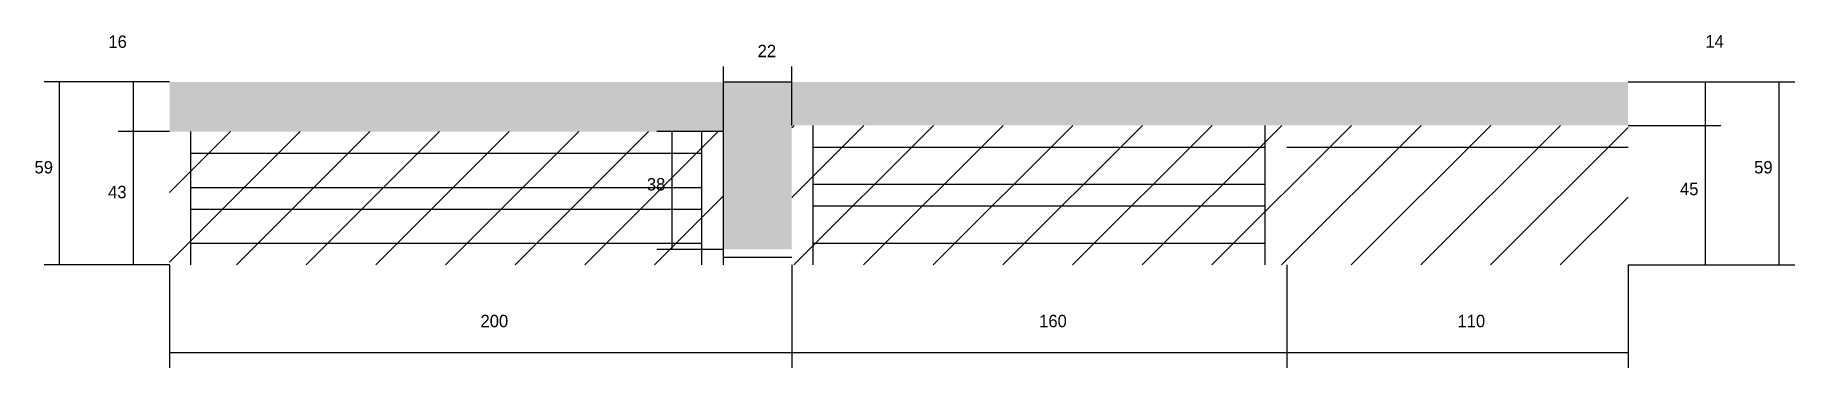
# Model space of a CAD drawing. Header units: metres. Extents: x 1998 to 4770, y 6978 to 8238.
# Drawn here: x 3850 to 4417, y 7047 to 7154 of the extents above; entities that cross this region are included whole.
import ezdxf

# ---------------------------------------------------------------- set-up
doc = ezdxf.new("R2010")
doc.units = ezdxf.units.M
for name, color, linetype in [('COTA', 241, 'Continuous'), ('REAPROVEITAMENTO', 251, 'Continuous'), ('SARR_2.2x7', 40, 'Continuous'), ('SARR_EDITAR', 141, 'Continuous')]:
    doc.layers.add(name, color=color, linetype=linetype)

msp = doc.modelspace()

# ---------------------------------------------------------------- texts
at = {"layer": 'COTA'}
for s, p in [('16', (3873.5, 7150.3)), ('22', (4082.7, 7147.3)), ('14', (4388.1, 7150.4)), ('59', (3849.7, 7109.8)), ('59', (4403.8, 7109.8)), ('43', (3873.4, 7101.8)), ('38', (4047, 7104.3)), ('45', (4379.9, 7102.8)), ('200', (3993.4, 7060.2)), ('160', (4173.4, 7060.2)), ('110', (4308.2, 7060.2))]:
    msp.add_text(s, height=4, dxfattribs=at).set_placement(p)

# ---------------------------------------------------------------- hatches: boundary and pattern name
at = {"layer": 'COTA'}
h = msp.add_hatch(dxfattribs=at)
h.set_pattern_fill('AR-CONC', scale=0.03)
h.paths.add_polyline_path([(4093.7, 7085.3), (4093.7, 7125.3), (4093.7, 7125.3), (4363.2, 7125.3), (4363.2, 7125.3), (4363.2, 7139.3), (4363.2, 7139.3), (3893.2, 7139.3), (3893.2, 7139.3), (3893.2, 7123.3), (3893.2, 7123.3), (4071.7, 7123.3), (4071.7, 7123.3), (4071.7, 7085.3), (4071.7, 7085.3), (4093.7, 7085.3)])
at = {"layer": 'REAPROVEITAMENTO'}
h = msp.add_hatch(dxfattribs=at)
h.set_pattern_fill('ANSI31', scale=5)
h.paths.add_polyline_path([(4071.7, 7080.3), (4071.7, 7123.3), (4071.7, 7123.3), (3893.2, 7123.3), (3893.2, 7123.3), (3893.2, 7080.3), (3893.2, 7080.3), (4071.7, 7080.3)])
h = msp.add_hatch(dxfattribs=at)
h.set_pattern_fill('ANSI31', scale=5)
h.paths.add_polyline_path([(4363.2, 7080.3), (4363.2, 7125.3), (4363.2, 7125.3), (4093.7, 7125.3), (4093.7, 7125.3), (4093.7, 7080.3), (4093.7, 7080.3), (4363.2, 7080.3)])

# ---------------------------------------------------------------- linework, layer by layer
at = {"layer": 'COTA'}
for p, q in [((4071.7, 7123.3), (4071.7, 7144.3)), ((4093.7, 7125.3), (4093.7, 7144.3)), ((3893.2, 7139.3), (3852.8, 7139.3)), ((3857.8, 7080.3), (3857.8, 7139.3)), ((3893.2, 7139.3), (3876.6, 7139.3)), ((3881.6, 7123.3), (3881.6, 7139.3)), ((4071.7, 7139.3), (4093.7, 7139.3)), ((4363.2, 7139.3), (4393.1, 7139.3)), ((4363.2, 7139.3), (4416.9, 7139.3)), ((4388.1, 7125.3), (4388.1, 7139.3)), ((4411.9, 7080.3), (4411.9, 7139.3)), ((3893.2, 7123.3), (3876.6, 7123.3)), ((3893.2, 7123.3), (3876.6, 7123.3)), ((3881.6, 7080.3), (3881.6, 7123.3)), ((4071.7, 7123.3), (4050.2, 7123.3)), ((4055.2, 7085.3), (4055.2, 7123.3)), ((4363.2, 7125.3), (4393.1, 7125.3)), ((4363.2, 7125.3), (4393.1, 7125.3)), ((4388.1, 7080.3), (4388.1, 7125.3)), ((4071.7, 7085.3), (4050.2, 7085.3)), ((3893.2, 7080.3), (3852.8, 7080.3)), ((3893.2, 7080.3), (3876.6, 7080.3)), ((3893.2, 7080.3), (3893.2, 7047.1)), ((4093.7, 7080.3), (4093.7, 7047.1)), ((4093.7, 7080.3), (4093.7, 7047.1)), ((4253.2, 7080.3), (4253.2, 7047.1)), ((4253.2, 7080.3), (4253.2, 7047.1)), ((4363.2, 7080.3), (4393.1, 7080.3)), ((4363.2, 7080.3), (4416.9, 7080.3)), ((4363.2, 7080.3), (4363.2, 7047.1)), ((3893.2, 7052.1), (4093.7, 7052.1)), ((4093.7, 7052.1), (4253.2, 7052.1)), ((4253.2, 7052.1), (4363.2, 7052.1))]:
    msp.add_line(p, q, dxfattribs=at)
at = {"layer": 'SARR_2.2x7'}
for p, q in [((3900.1, 7080.3), (3900.1, 7123.3)), ((4064.7, 7080.3), (4064.7, 7123.3)), ((4071.7, 7080.3), (4071.7, 7123.3)), ((4100.6, 7080.3), (4100.6, 7125.3)), ((4246.2, 7080.3), (4246.2, 7125.3)), ((3900.1, 7116.3), (4064.7, 7116.3)), ((4100.6, 7118.3), (4246.2, 7118.3)), ((4253.2, 7118.3), (4363.2, 7118.3)), ((3900.1, 7105.3), (4064.7, 7105.3)), ((4100.6, 7106.3), (4246.2, 7106.3)), ((4100.6, 7099.3), (4246.2, 7099.3)), ((3900.1, 7098.3), (4064.7, 7098.3)), ((3900.1, 7087.3), (4064.7, 7087.3)), ((4100.6, 7087.3), (4246.2, 7087.3))]:
    msp.add_line(p, q, dxfattribs=at)
at = {"layer": 'SARR_EDITAR'}
msp.add_line((4071.7, 7082.8), (4093.7, 7082.8), dxfattribs=at)

msp.set_redraw_order([(e.dxf.handle, doc.entitydb.next_handle()) for e in msp.query("TEXT MTEXT ATTDEF DIMENSION ARC_DIMENSION")])  # texts and dimensions are drawn at this point

doc.saveas('drawing.dxf')
